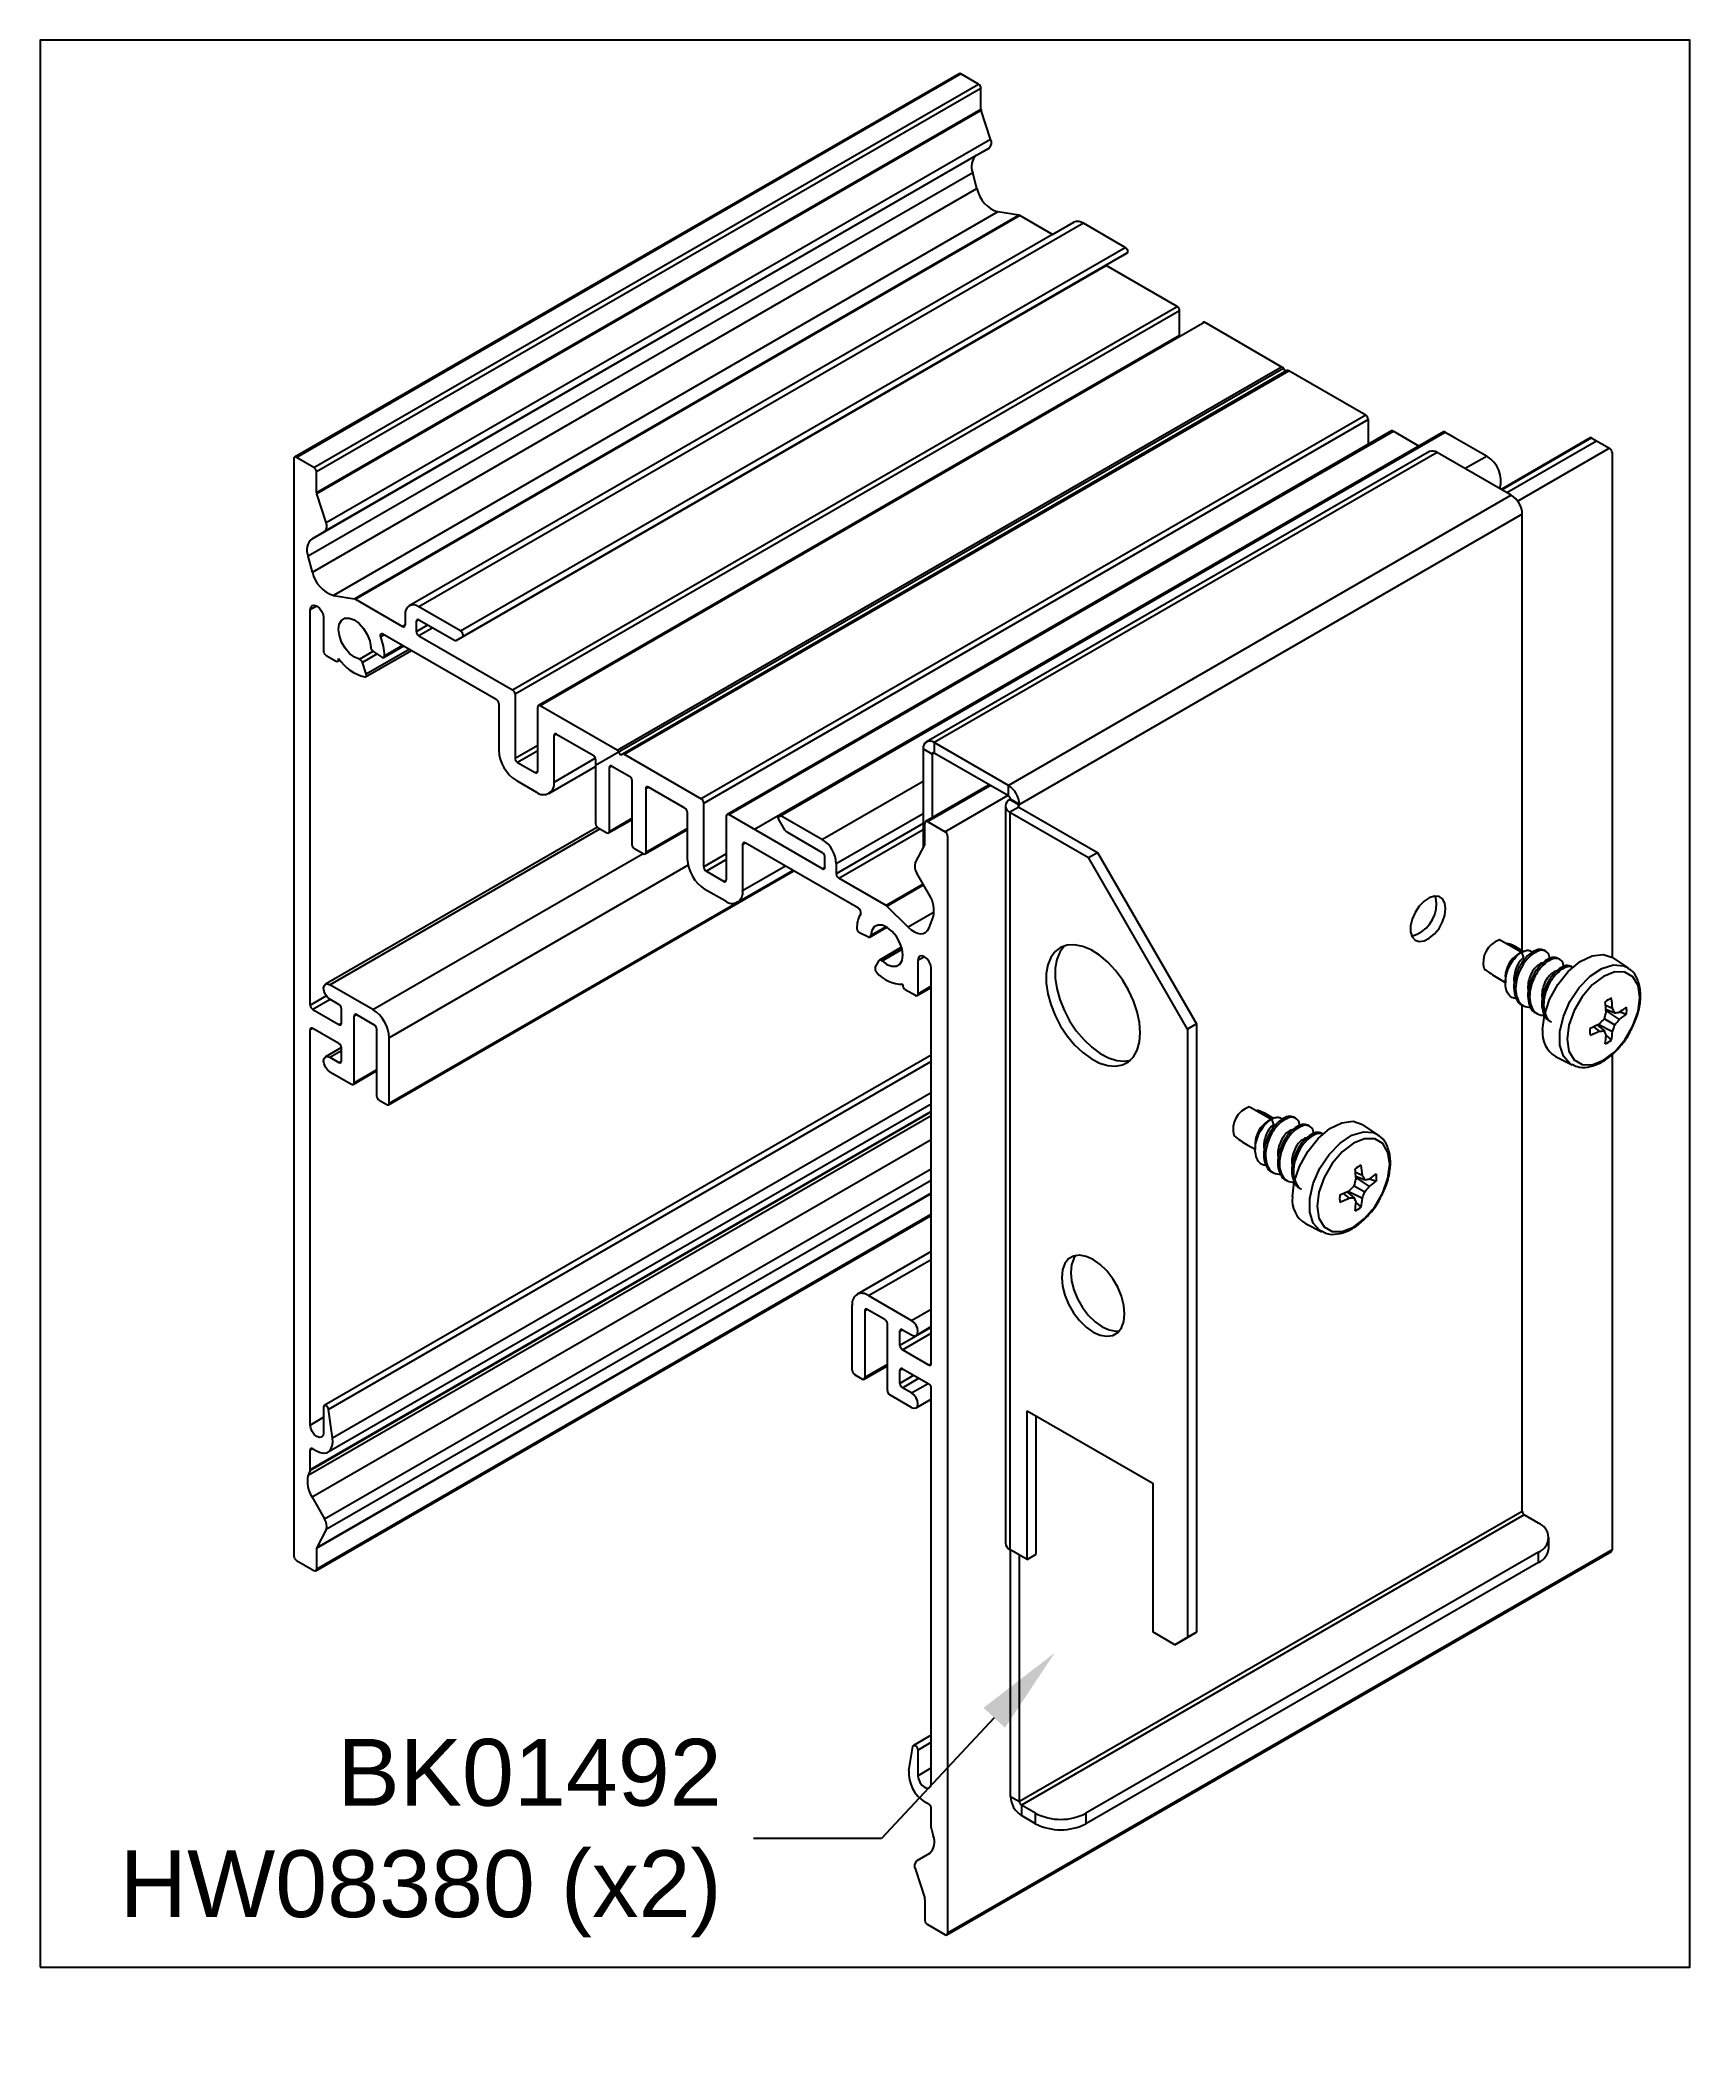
# Model space of a CAD drawing. Extents: x 0 to 4.64, y -5.65 to 0.
import ezdxf
from ezdxf import colors
from ezdxf.entities.mleader import LeaderData, LeaderLine
from ezdxf.math import Vec2, Vec3

# ---------------------------------------------------------------- set-up
doc = ezdxf.new("R2010")
doc.units = 0
doc.header["$LTSCALE"] = 0.5
doc.header["$MEASUREMENT"] = 0
for name, color, linetype in [('FAB DWG', 221, 'CONTINUOUS'), ('Hardware', 242, 'CONTINUOUS'), ('Housing', 150, 'CONTINUOUS'), ('Mounting', 4, 'CONTINUOUS'), ('WallMount Bracket', 190, 'CONTINUOUS')]:
    doc.layers.add(name, color=color, linetype=linetype)
doc.layers.add('Text-Unprinted', color=131, linetype='CONTINUOUS', plot=False)
doc.styles.get("Standard").update_dxf_attribs({"font": 'arial.ttf'})

msp = doc.modelspace()

# ---------------------------------------------------------------- linework, layer by layer
at = {"layer": 'Hardware', "transparency": 16777216}
for p, q in [((4.1629, -2.5651), (4.1036, -2.5308)), ((4.1258, -2.5409), (4.123, -2.542)), ((4.1718, -2.5635), (4.1488, -2.5502)), ((4.1659, -2.5661), (4.1563, -2.5716)), ((4.1659, -2.5661), (4.1715, -2.5804)), ((4.198, -2.5701), (4.1931, -2.5673)), ((4.234, -2.5632), (4.2292, -2.5604)), ((4.2373, -2.5928), (4.2324, -2.59)), ((4.2733, -2.5859), (4.2684, -2.5831)), ((4.4657, -2.6097), (4.4224, -2.5809)), ((4.0982, -2.6379), (4.1217, -2.6515)), ((4.1205, -2.6337), (4.1205, -2.6516)), ((4.2766, -2.6155), (4.2717, -2.6127)), ((4.1668, -2.7138), (4.1717, -2.7166)), ((4.2061, -2.7364), (4.211, -2.7393)), ((4.3815, -2.7686), (4.4219, -2.7884)), ((4.399, -2.7531), (4.4283, -2.7701)), ((4.4023, -2.7147), (4.4219, -2.7235)), ((4.4033, -2.7261), (4.4283, -2.7362)), ((4.4037, -2.7302), (4.441, -2.7553)), ((4.4424, -2.7336), (4.461, -2.7399)), ((4.3674, -2.7751), (4.3848, -2.7878)), ((4.3777, -2.7704), (4.399, -2.787)), ((4.4037, -2.8005), (4.4186, -2.8135)), ((4.2616, -2.8595), (4.3081, -2.8826)), ((3.4595, -3.0347), (3.4002, -3.0004)), ((3.4224, -3.0105), (3.4196, -3.0116)), ((3.4684, -3.0331), (3.4454, -3.0198)), ((3.4625, -3.0356), (3.4529, -3.0412)), ((3.4625, -3.0356), (3.4681, -3.05)), ((3.4946, -3.0397), (3.4897, -3.0369)), ((3.5306, -3.0328), (3.5258, -3.03)), ((3.5699, -3.0555), (3.565, -3.0526)), ((3.7623, -3.0793), (3.719, -3.0504)), ((3.3948, -3.1075), (3.4183, -3.1211)), ((3.4171, -3.1032), (3.4171, -3.1212)), ((3.5339, -3.0624), (3.529, -3.0596)), ((3.5732, -3.0851), (3.5683, -3.0822)), ((3.4634, -3.1833), (3.4683, -3.1861)), ((3.5027, -3.206), (3.5076, -3.2088)), ((3.6989, -3.1843), (3.7185, -3.1931)), ((3.6999, -3.1956), (3.7249, -3.2058)), ((3.7002, -3.1998), (3.7376, -3.2249)), ((3.739, -3.2031), (3.7576, -3.2095)), ((3.664, -3.2447), (3.6814, -3.2573)), ((3.6743, -3.24), (3.6956, -3.2565)), ((3.6781, -3.2382), (3.7185, -3.258)), ((3.6956, -3.2227), (3.7249, -3.2396)), ((3.7003, -3.27), (3.7152, -3.283)), ((3.5582, -3.3291), (3.6047, -3.3522))]:
    msp.add_line(p, q, dxfattribs=at)
at = {"layer": 'Hardware', "transparency": 16777216, "flags": 128}
for points in [[(4.2252, -2.7842), (4.2302, -2.7425), (4.245, -2.6987), (4.268, -2.6567), (4.2974, -2.6201), (4.3305, -2.5923), (4.3643, -2.5757), (4.3959, -2.5718), (4.4224, -2.5809)], [(4.3077, -2.8824), (4.3023, -2.8792), (4.2836, -2.8583), (4.2738, -2.8273), (4.2738, -2.7889), (4.2836, -2.7466), (4.3023, -2.7041), (4.3283, -2.6652), (4.3592, -2.6333), (4.3923, -2.6113), (4.4247, -2.6011), (4.4535, -2.6037), (4.466, -2.61)], [(4.2944, -2.8107), (4.2994, -2.8442), (4.3139, -2.8688), (4.3365, -2.8818), (4.365, -2.8821), (4.3966, -2.8697), (4.4281, -2.8457), (4.4566, -2.8125), (4.4792, -2.7733), (4.4937, -2.7321), (4.4987, -2.6928), (4.4937, -2.6592), (4.4792, -2.6347), (4.4566, -2.6216), (4.4281, -2.6213), (4.3966, -2.6338), (4.365, -2.6578), (4.3365, -2.691), (4.3139, -2.7301), (4.2994, -2.7713), (4.2944, -2.8107)], [(3.5218, -3.2538), (3.5268, -3.2121), (3.5415, -3.1683), (3.5646, -3.1263), (3.594, -3.0897), (3.6271, -3.0619), (3.6609, -3.0453), (3.6925, -3.0414), (3.719, -3.0504)], [(3.6043, -3.3519), (3.5989, -3.3488), (3.5802, -3.3279), (3.5704, -3.2968), (3.5704, -3.2585), (3.5802, -3.2162), (3.5989, -3.1736), (3.6249, -3.1347), (3.6558, -3.1028), (3.6889, -3.0808), (3.7213, -3.0707), (3.7501, -3.0733), (3.7626, -3.0795)], [(3.591, -3.2802), (3.596, -3.3138), (3.6105, -3.3383), (3.6331, -3.3514), (3.6616, -3.3517), (3.6932, -3.3392), (3.7247, -3.3152), (3.7532, -3.282), (3.7758, -3.2429), (3.7903, -3.2016), (3.7953, -3.1623), (3.7903, -3.1288), (3.7758, -3.1042), (3.7532, -3.0912), (3.7247, -3.0909), (3.6932, -3.1033), (3.6616, -3.1273), (3.6331, -3.1605), (3.6105, -3.1997), (3.596, -3.2409), (3.591, -3.2802)]]:
    msp.add_lwpolyline(points, dxfattribs=at)
at = {"layer": 'Hardware', "transparency": 16777216}
for centre, radius, start, end in [((4.1262, -2.5951), 0.0681, 109.3629, 194.3653), ((4.1963, -2.6361), 0.0759, 121.8306, 178.1748), ((4.444, -2.7594), 0.0689, 111.6345, 128.3601), ((3.8553, -2.7719), 0.55, 3.9597, 6.9502), ((3.9919, -2.7606), 0.4316, 4.9276, 8.6985), ((4.1434, -2.2729), 0.55, 293.0475, 296.0377), ((4.0093, -2.3688), 0.5473, 313.322, 315.3986), ((3.8713, -2.6078), 0.5473, 344.6008, 346.6774), ((4.0914, -2.8978), 0.3736, 25.6313, 27.8099), ((4.0105, -2.6351), 0.439, 339.5569, 342.0951), ((4.382, -2.3316), 0.4073, 276.5285, 278.3323), ((4.1026, -2.4758), 0.439, 317.9043, 320.4427), ((4.2403, -2.4404), 0.3561, 304.3079, 308.3032), ((4.2653, -2.507), 0.3042, 305.2772, 310.0383), ((4.3928, -2.7299), 0.069, 351.6386, 8.3614), ((4.3023, -2.7934), 0.0777, 173.2098, 238.352), ((4.4269, -2.7889), 0.069, 171.6386, 188.3614), ((4.2019, -2.3969), 0.4316, 291.2989, 295.0697), ((4.3706, -2.4144), 0.3737, 272.1836, 274.3618), ((4.0255, -2.9491), 0.4072, 21.6598, 23.4642), ((4.0487, -2.772), 0.3562, 351.6942, 355.6893), ((4.3758, -2.7594), 0.0689, 291.6345, 308.3601), ((4.1189, -2.7604), 0.3043, 349.9594, 354.7202), ((3.4228, -3.0647), 0.0681, 109.3629, 194.3653), ((3.4929, -3.1057), 0.0759, 121.8306, 178.1748), ((3.7406, -3.229), 0.0689, 111.6345, 128.3601), ((3.2885, -3.2301), 0.4316, 4.9276, 8.6985), ((3.1679, -3.0773), 0.5473, 344.6008, 346.6774), ((3.1519, -3.2414), 0.55, 3.9597, 6.9502), ((3.388, -3.3674), 0.3736, 25.6313, 27.8099), ((3.6786, -2.8011), 0.4073, 276.5285, 278.3323), ((3.5369, -2.9099), 0.3561, 304.3079, 308.3032), ((3.5619, -2.9765), 0.3042, 305.2772, 310.0383), ((3.6894, -3.1994), 0.069, 351.6386, 8.3614), ((3.5989, -3.263), 0.0777, 173.2098, 238.352), ((3.7235, -3.2585), 0.069, 171.6386, 188.3614), ((3.44, -2.7424), 0.55, 293.0475, 296.0377), ((3.4985, -2.8664), 0.4316, 291.2989, 295.0697), ((3.3059, -2.8384), 0.5473, 313.322, 315.3986), ((3.6672, -2.8839), 0.3737, 272.1836, 274.3618), ((3.3221, -3.4187), 0.4072, 21.6598, 23.4642), ((3.3453, -3.2416), 0.3562, 351.6942, 355.6893), ((3.4155, -3.23), 0.3043, 349.9594, 354.7202), ((3.3071, -3.1046), 0.439, 339.5569, 342.0951), ((3.3992, -2.9453), 0.439, 317.9043, 320.4427), ((3.6724, -3.229), 0.0689, 291.6345, 308.3601)]:
    msp.add_arc(centre, radius, start, end, dxfattribs=at)
for centre, major_axis, ratio, start_param, end_param in [((4.0729, -2.5649), (0.0904, -0.0035), 0.350579, 0.102496, 0.959353), ((4.0729, -2.5649), (0.0986, -0.0869), 0.337713, 4.877792, 5.249992), ((3.3695, -3.0344), (0.0904, -0.0035), 0.350579, 0.102496, 0.959353), ((3.3695, -3.0344), (0.0986, -0.0869), 0.337713, 4.877792, 5.249992)]:
    msp.add_ellipse(centre, major_axis=major_axis, ratio=ratio, start_param=start_param, end_param=end_param, dxfattribs=at)
for points, knots in [([(4.1514, -2.696), (4.1482, -2.6957), (4.1391, -2.6948), (4.1283, -2.6845), (4.1208, -2.6671), (4.1198, -2.6448), (4.1248, -2.6212), (4.1348, -2.5987), (4.1482, -2.58), (4.1591, -2.5702), (4.1649, -2.5667), (4.1659, -2.5661)], [0, 0, 0, 0, 0.073143, 0.211806, 0.350715, 0.480679, 0.609095, 0.737741, 0.857764, 0.975937, 1, 1, 1, 1]), ([(4.1931, -2.5673), (4.1864, -2.5731), (4.1727, -2.5849), (4.1561, -2.613), (4.1455, -2.6438), (4.1433, -2.6746), (4.151, -2.6985), (4.1597, -2.712), (4.1667, -2.7137), (4.1668, -2.7137)], [0, 0, 0, 0, 0.165435, 0.335295, 0.498315, 0.666674, 0.835034, 0.998054, 1, 1, 1, 1]), ([(4.1715, -2.5804), (4.1676, -2.5842), (4.1598, -2.5918), (4.1505, -2.6098), (4.1451, -2.6291), (4.1439, -2.6439), (4.1461, -2.65), (4.1464, -2.6509)], [0, 0, 0, 0, 0.237622, 0.481843, 0.715873, 0.957852, 1, 1, 1, 1]), ([(4.198, -2.5701), (4.1913, -2.5759), (4.1776, -2.5877), (4.161, -2.6158), (4.1503, -2.6467), (4.1483, -2.6772), (4.1555, -2.7021), (4.1701, -2.7186), (4.1846, -2.7205), (4.1918, -2.7214)], [0, 0, 0, 0, 0.1430202, 0.2898668, 0.4307996, 0.5763481, 0.7218966, 0.8628294, 1, 1, 1, 1]), ([(4.1659, -2.5661), (4.1695, -2.5643), (4.1773, -2.5605), (4.1876, -2.5596), (4.1922, -2.5629), (4.1944, -2.5645)], [0, 0, 0, 0, 0.307059, 0.676919, 1, 1, 1, 1]), ([(4.2324, -2.59), (4.2257, -2.5958), (4.212, -2.6075), (4.1954, -2.6357), (4.1847, -2.6665), (4.1826, -2.6972), (4.1903, -2.7212), (4.199, -2.7347), (4.206, -2.7364), (4.2061, -2.7364)], [0, 0, 0, 0, 0.165435, 0.335295, 0.498315, 0.666674, 0.835034, 0.998054, 1, 1, 1, 1]), ([(4.2311, -2.5978), (4.2283, -2.597), (4.2226, -2.5955), (4.2108, -2.6022), (4.1991, -2.6147), (4.1898, -2.6324), (4.1844, -2.6518), (4.1832, -2.6666), (4.1854, -2.6727), (4.1857, -2.6736)], [0, 0, 0, 0, 0.163229, 0.323888, 0.484547, 0.649668, 0.807898, 0.971503, 1, 1, 1, 1]), ([(4.2373, -2.5928), (4.2305, -2.5986), (4.2169, -2.6104), (4.2003, -2.6385), (4.1896, -2.6694), (4.1876, -2.6999), (4.1948, -2.7247), (4.2093, -2.7413), (4.2239, -2.7431), (4.2311, -2.744)], [0, 0, 0, 0, 0.14302, 0.289867, 0.4308, 0.576348, 0.721897, 0.862829, 1, 1, 1, 1]), ([(4.2291, -2.5605), (4.224, -2.5588), (4.2137, -2.5554), (4.2, -2.5634), (4.1931, -2.5673)], [0, 0, 0, 0, 0.503719, 1, 1, 1, 1]), ([(4.2449, -2.5842), (4.2448, -2.5814), (4.2444, -2.5712), (4.2346, -2.5617), (4.2185, -2.5585), (4.2048, -2.5663), (4.198, -2.5701)], [0, 0, 0, 0, 0.111126, 0.4019144, 0.7049046, 1, 1, 1, 1]), ([(4.2684, -2.5831), (4.2633, -2.5814), (4.253, -2.5781), (4.2392, -2.586), (4.2324, -2.59)], [0, 0, 0, 0, 0.503719, 1, 1, 1, 1]), ([(4.2842, -2.6069), (4.2841, -2.6041), (4.2837, -2.5939), (4.2739, -2.5844), (4.2578, -2.5812), (4.2441, -2.589), (4.2373, -2.5928)], [0, 0, 0, 0, 0.111126, 0.4019144, 0.7049046, 1, 1, 1, 1]), ([(4.2717, -2.6127), (4.2649, -2.6185), (4.2513, -2.6302), (4.2347, -2.6583), (4.224, -2.6892), (4.2219, -2.7199), (4.2296, -2.7439), (4.2383, -2.7574), (4.2453, -2.759), (4.2454, -2.7591)], [0, 0, 0, 0, 0.165435, 0.335295, 0.498315, 0.666674, 0.835034, 0.998054, 1, 1, 1, 1]), ([(4.2704, -2.6205), (4.2676, -2.6197), (4.2619, -2.6181), (4.25, -2.6248), (4.2384, -2.6374), (4.2291, -2.6551), (4.2237, -2.6745), (4.2225, -2.6893), (4.2247, -2.6954), (4.225, -2.6963)], [0, 0, 0, 0, 0.163229, 0.323888, 0.484547, 0.649668, 0.807898, 0.971503, 1, 1, 1, 1]), ([(4.2766, -2.6155), (4.2698, -2.6213), (4.2561, -2.633), (4.2396, -2.6612), (4.2289, -2.692), (4.2268, -2.7227), (4.2344, -2.7467), (4.2432, -2.7602), (4.2502, -2.7619), (4.2503, -2.7619)], [0, 0, 0, 0, 0.165435, 0.335295, 0.498315, 0.666674, 0.835034, 0.998054, 1, 1, 1, 1]), ([(4.3077, -2.6058), (4.3025, -2.6041), (4.2923, -2.6007), (4.2785, -2.6087), (4.2717, -2.6127)], [0, 0, 0, 0, 0.503719, 1, 1, 1, 1]), ([(4.3126, -2.6086), (4.3074, -2.6069), (4.2972, -2.6036), (4.2834, -2.6115), (4.2766, -2.6155)], [0, 0, 0, 0, 0.503719, 1, 1, 1, 1]), ([(4.4716, -2.7891), (4.4774, -2.7777), (4.4901, -2.7531), (4.4999, -2.7134), (4.5018, -2.6738), (4.4932, -2.6412), (4.4802, -2.6192), (4.4687, -2.6131), (4.4654, -2.6114)], [0, 0, 0, 0, 0.167696, 0.36269, 0.55992, 0.76026, 0.931534, 1, 1, 1, 1]), ([(4.3083, -2.8808), (4.3128, -2.8834), (4.3255, -2.8908), (4.3516, -2.8903), (4.3826, -2.8811), (4.4146, -2.861), (4.444, -2.8314), (4.4638, -2.806), (4.4707, -2.7909), (4.4716, -2.7891)], [0, 0, 0, 0, 0.090625, 0.256249, 0.426306, 0.606513, 0.790949, 0.975046, 1, 1, 1, 1]), ([(3.448, -3.1656), (3.4448, -3.1653), (3.4357, -3.1644), (3.4249, -3.154), (3.4174, -3.1366), (3.4164, -3.1143), (3.4214, -3.0907), (3.4314, -3.0682), (3.4448, -3.0496), (3.4557, -3.0398), (3.4615, -3.0362), (3.4625, -3.0356)], [0, 0, 0, 0, 0.073143, 0.211806, 0.350715, 0.480679, 0.609095, 0.737741, 0.857764, 0.975937, 1, 1, 1, 1]), ([(3.4897, -3.0369), (3.483, -3.0427), (3.4693, -3.0544), (3.4527, -3.0825), (3.4421, -3.1134), (3.4399, -3.1441), (3.4476, -3.1681), (3.4563, -3.1816), (3.4633, -3.1832), (3.4634, -3.1833)], [0, 0, 0, 0, 0.165435, 0.335295, 0.498315, 0.666674, 0.835034, 0.998054, 1, 1, 1, 1]), ([(3.4681, -3.05), (3.4642, -3.0538), (3.4564, -3.0614), (3.4471, -3.0794), (3.4417, -3.0987), (3.4405, -3.1135), (3.4427, -3.1196), (3.443, -3.1205)], [0, 0, 0, 0, 0.237622, 0.481843, 0.715873, 0.957852, 1, 1, 1, 1]), ([(3.4946, -3.0397), (3.4878, -3.0455), (3.4742, -3.0572), (3.4576, -3.0853), (3.4469, -3.1163), (3.4449, -3.1467), (3.4521, -3.1716), (3.4667, -3.1882), (3.4812, -3.19), (3.4884, -3.1909)], [0, 0, 0, 0, 0.1430202, 0.2898668, 0.4307996, 0.5763481, 0.7218966, 0.8628294, 1, 1, 1, 1]), ([(3.4625, -3.0356), (3.4661, -3.0339), (3.4739, -3.03), (3.4842, -3.0292), (3.4888, -3.0325), (3.491, -3.0341)], [0, 0, 0, 0, 0.307059, 0.676919, 1, 1, 1, 1]), ([(3.5257, -3.03), (3.5206, -3.0283), (3.5103, -3.0249), (3.4966, -3.0329), (3.4897, -3.0369)], [0, 0, 0, 0, 0.503719, 1, 1, 1, 1]), ([(3.5415, -3.0538), (3.5414, -3.051), (3.541, -3.0408), (3.5312, -3.0313), (3.5151, -3.0281), (3.5014, -3.0359), (3.4946, -3.0397)], [0, 0, 0, 0, 0.111126, 0.4019144, 0.7049046, 1, 1, 1, 1]), ([(3.565, -3.0527), (3.5599, -3.051), (3.5496, -3.0476), (3.5358, -3.0556), (3.529, -3.0596)], [0, 0, 0, 0, 0.503719, 1, 1, 1, 1]), ([(3.5808, -3.0765), (3.5807, -3.0736), (3.5803, -3.0635), (3.5705, -3.054), (3.5544, -3.0508), (3.5407, -3.0585), (3.5339, -3.0624)], [0, 0, 0, 0, 0.111126, 0.4019144, 0.7049046, 1, 1, 1, 1]), ([(3.529, -3.0596), (3.5223, -3.0654), (3.5086, -3.0771), (3.492, -3.1052), (3.4813, -3.1361), (3.4792, -3.1668), (3.4869, -3.1908), (3.4956, -3.2042), (3.5026, -3.2059), (3.5027, -3.2059)], [0, 0, 0, 0, 0.165435, 0.335295, 0.498315, 0.666674, 0.835034, 0.998054, 1, 1, 1, 1]), ([(3.5277, -3.0674), (3.5249, -3.0666), (3.5192, -3.065), (3.5074, -3.0717), (3.4957, -3.0843), (3.4864, -3.102), (3.481, -3.1214), (3.4798, -3.1361), (3.482, -3.1422), (3.4823, -3.1431)], [0, 0, 0, 0, 0.163229, 0.323888, 0.484547, 0.649668, 0.807898, 0.971503, 1, 1, 1, 1]), ([(3.5339, -3.0624), (3.5271, -3.0682), (3.5135, -3.0799), (3.4969, -3.108), (3.4862, -3.1389), (3.4842, -3.1694), (3.4914, -3.1943), (3.5059, -3.2109), (3.5205, -3.2127), (3.5277, -3.2136)], [0, 0, 0, 0, 0.14302, 0.289867, 0.4308, 0.576348, 0.721897, 0.862829, 1, 1, 1, 1]), ([(3.5683, -3.0822), (3.5615, -3.088), (3.5479, -3.0998), (3.5313, -3.1279), (3.5206, -3.1587), (3.5185, -3.1895), (3.5262, -3.2135), (3.5349, -3.2269), (3.5419, -3.2286), (3.542, -3.2286)], [0, 0, 0, 0, 0.165435, 0.335295, 0.498315, 0.666674, 0.835034, 0.998054, 1, 1, 1, 1]), ([(3.567, -3.09), (3.5642, -3.0893), (3.5585, -3.0877), (3.5466, -3.0944), (3.535, -3.107), (3.5257, -3.1246), (3.5203, -3.1441), (3.5191, -3.1588), (3.5213, -3.1649), (3.5216, -3.1658)], [0, 0, 0, 0, 0.163229, 0.323888, 0.484547, 0.649668, 0.807898, 0.971503, 1, 1, 1, 1]), ([(3.5732, -3.0851), (3.5664, -3.0909), (3.5527, -3.1026), (3.5362, -3.1307), (3.5255, -3.1616), (3.5234, -3.1923), (3.531, -3.2163), (3.5397, -3.2297), (3.5468, -3.2314), (3.5469, -3.2314)], [0, 0, 0, 0, 0.165435, 0.335295, 0.498315, 0.666674, 0.835034, 0.998054, 1, 1, 1, 1]), ([(3.6043, -3.0754), (3.5991, -3.0737), (3.5889, -3.0703), (3.5751, -3.0783), (3.5683, -3.0822)], [0, 0, 0, 0, 0.503719, 1, 1, 1, 1]), ([(3.6092, -3.0782), (3.604, -3.0765), (3.5938, -3.0731), (3.58, -3.0811), (3.5732, -3.0851)], [0, 0, 0, 0, 0.503719, 1, 1, 1, 1]), ([(3.7682, -3.2586), (3.774, -3.2472), (3.7867, -3.2226), (3.7965, -3.1829), (3.7984, -3.1434), (3.7898, -3.1108), (3.7768, -3.0888), (3.7653, -3.0827), (3.762, -3.081)], [0, 0, 0, 0, 0.167696, 0.36269, 0.55992, 0.76026, 0.931534, 1, 1, 1, 1]), ([(3.6049, -3.3504), (3.6094, -3.353), (3.6221, -3.3603), (3.6482, -3.3598), (3.6792, -3.3506), (3.7112, -3.3306), (3.7406, -3.301), (3.7604, -3.2756), (3.7673, -3.2604), (3.7682, -3.2586)], [0, 0, 0, 0, 0.090625, 0.256249, 0.426306, 0.606513, 0.790949, 0.975046, 1, 1, 1, 1])]:
    msp.add_open_spline(points, degree=3, knots=knots, dxfattribs=at)
at = {"layer": 'Housing', "linetype": 'Continuous', "transparency": 16777216}
for p, q in [((2.5843, -0.0944), (0.7154, -1.1733)), ((2.5893, -0.0949), (0.7204, -1.1738)), ((2.6387, -0.1235), (2.5893, -0.0949)), ((0.7699, -1.2024), (2.6387, -0.1235)), ((2.6458, -0.1358), (0.777, -1.2146)), ((2.6458, -0.1938), (2.6458, -0.1358)), ((0.777, -1.2727), (2.6458, -0.1938)), ((2.6465, -0.1976), (0.7776, -1.2765)), ((2.6728, -0.278), (2.6465, -0.1976)), ((0.804, -1.3569), (2.6728, -0.278)), ((0.7644, -1.4025), (2.6333, -0.3236)), ((2.6686, -0.3033), (0.7997, -1.3821)), ((2.6333, -0.3236), (2.6686, -0.3033)), ((2.6226, -0.3732), (0.7537, -1.452)), ((2.6344, -0.4175), (2.6226, -0.3732)), ((0.7656, -1.4964), (2.6344, -0.4175)), ((2.6933, -0.4832), (0.8245, -1.5621)), ((0.8838, -1.5714), (2.7527, -0.4925)), ((2.7551, -0.4935), (0.8863, -1.5723)), ((2.7527, -0.4925), (2.6933, -0.4832)), ((2.8471, -0.5466), (2.7551, -0.4935)), ((2.8471, -0.5466), (1.0376, -1.5912)), ((2.934, -0.5151), (1.0651, -1.5939)), ((3.0512, -0.5828), (2.934, -0.5151)), ((1.1824, -1.6616), (3.0512, -0.5828)), ((3.0562, -0.5996), (1.1874, -1.6784)), ((3.0386, -0.6098), (3.0562, -0.5996)), ((1.1697, -1.6887), (2.9976, -0.6334)), ((3.1974, -0.7488), (2.9976, -0.6334)), ((1.3285, -1.8276), (3.1974, -0.7488)), ((3.2044, -0.761), (1.3356, -1.8399)), ((3.2044, -0.8311), (3.2044, -0.761)), ((3.2044, -0.8311), (1.4013, -1.872)), ((3.2751, -0.7937), (1.4063, -1.8725)), ((3.2751, -0.7937), (3.4914, -0.9185)), ((3.4964, -0.9238), (1.5619, -2.0406)), ((1.6226, -1.9974), (3.4914, -0.9185)), ((3.5064, -0.9296), (1.6376, -2.0084)), ((1.6426, -2.0089), (3.5114, -0.9301)), ((3.4964, -0.9238), (3.5014, -0.9325)), ((3.7277, -1.0549), (3.5114, -0.9301)), ((3.7277, -1.0549), (1.8588, -2.1338)), ((1.8659, -2.146), (3.7348, -1.0672)), ((3.7348, -1.0672), (3.7348, -1.1373)), ((3.8005, -1.0993), (1.9316, -2.1782)), ((1.9366, -2.1787), (3.8055, -1.0998)), ((3.9466, -1.102), (2.0091, -2.2205)), ((2.0757, -2.1854), (3.9516, -1.1025)), ((3.8055, -1.0998), (3.8779, -1.1417)), ((3.9516, -1.1025), (3.9769, -1.1171)), ((3.9516, -1.1025), (4.0689, -1.1702)), ((4.3591, -1.1191), (4.1088, -1.2636)), ((4.3629, -1.1189), (4.1105, -1.2646)), ((4.1246, -1.2728), (4.3771, -1.127)), ((4.3641, -1.1195), (4.4136, -1.1481)), ((0.7133, -1.1779), (0.7133, -4.2644)), ((0.7699, -1.2024), (0.7204, -1.1738)), ((4.0689, -1.1702), (4.0079, -1.2054)), ((4.4136, -1.1481), (4.1554, -1.2972)), ((4.4207, -1.1603), (4.4207, -2.5803)), ((0.777, -1.2727), (0.777, -1.2146)), ((4.1078, -1.2376), (4.1078, -1.2376)), ((0.804, -1.3569), (0.7776, -1.2765)), ((0.7644, -1.4025), (0.7997, -1.3821)), ((0.7656, -1.4964), (0.7537, -1.452)), ((0.8245, -1.5621), (0.8838, -1.5714)), ((0.8863, -1.5723), (1.0192, -1.649)), ((0.7781, -1.592), (0.7593, -1.6029)), ((0.7593, -2.7146), (0.7593, -1.6029)), ((0.7969, -1.6245), (0.7969, -1.7184)), ((1.0262, -1.6164), (1.0262, -1.645)), ((1.0651, -1.6307), (1.058, -1.6347)), ((1.058, -1.6633), (1.058, -1.6347)), ((1.1824, -1.6616), (1.0651, -1.5939)), ((1.0651, -1.6307), (1.1647, -1.6882)), ((0.9683, -1.6727), (0.9578, -1.6788)), ((0.9639, -1.6702), (1.2826, -1.8542)), ((1.0192, -1.649), (1.0262, -1.645)), ((1.058, -1.6633), (1.0899, -1.6449)), ((1.104, -1.6531), (1.0651, -1.6756)), ((1.0651, -1.6756), (1.3285, -1.8276)), ((1.1697, -1.6887), (1.1874, -1.6784)), ((0.8039, -1.7307), (0.8322, -1.747)), ((0.8372, -1.7475), (0.8428, -1.7443)), ((0.8393, -1.7429), (0.8393, -1.7398)), ((0.8393, -1.7429), (0.841, -1.742)), ((0.8976, -1.7412), (0.9363, -1.7189)), ((0.9476, -1.7265), (0.9061, -1.7505)), ((0.9167, -1.7826), (0.9061, -1.7505)), ((0.9152, -1.791), (1.0442, -1.7166)), ((0.9167, -1.7826), (1.0376, -1.7128)), ((0.9359, -1.7186), (0.9607, -1.7354)), ((0.9663, -1.7363), (1.0223, -1.704)), ((0.9684, -1.7317), (1.0194, -1.7022)), ((1.3356, -1.8399), (1.3356, -2.0195)), ((1.2896, -1.8664), (1.2896, -1.9971)), ((1.3992, -2.0563), (1.3992, -1.8766)), ((1.6226, -1.9974), (1.4063, -1.8725)), ((1.4523, -1.9521), (1.4452, -1.9562)), ((1.4452, -2.0869), (1.4452, -1.9562)), ((1.4523, -1.9521), (1.5548, -2.0113)), ((1.3356, -2.0195), (1.3992, -1.9828)), ((1.3992, -1.9991), (1.3427, -2.0318)), ((1.3427, -2.0318), (1.3922, -2.0603)), ((1.4452, -2.0869), (1.5612, -2.0199)), ((1.5619, -2.0236), (1.5619, -2.2032)), ((1.6276, -2.0027), (1.6326, -2.0113)), ((1.6376, -2.0084), (1.6326, -2.0113)), ((1.6426, -2.0089), (1.8588, -2.1338)), ((1.3391, -2.0828), (1.3957, -2.1154)), ((1.3922, -2.0603), (1.3992, -2.0563)), ((1.4307, -2.1189), (1.5619, -2.0432)), ((1.6078, -2.0419), (1.6007, -2.046)), ((1.6007, -2.2257), (1.6007, -2.046)), ((1.6078, -2.0419), (1.6573, -2.0705)), ((1.6644, -2.2624), (1.6644, -2.0828)), ((2.4835, -2.0854), (2.2, -2.2491)), ((1.7033, -2.1052), (1.7104, -2.1011)), ((1.7033, -2.1052), (1.7033, -2.2849)), ((1.8129, -2.1603), (1.7103, -2.1011)), ((1.8659, -2.3257), (1.8659, -2.146)), ((2.6691, -2.0946), (2.4902, -2.1979)), ((2.4952, -2.1984), (2.672, -2.0963)), ((2.7215, -2.1249), (2.5447, -2.227)), ((1.5987, -2.2302), (1.6644, -2.1923)), ((1.6007, -2.2257), (1.6644, -2.1889)), ((1.82, -2.3032), (1.82, -2.1726)), ((1.9296, -2.1828), (1.9296, -2.3624)), ((2.2, -2.3307), (1.9366, -2.1787)), ((2.0954, -2.2231), (2.0777, -2.1924)), ((2.0827, -2.1814), (2.2, -2.2491)), ((2.2389, -2.3164), (2.4835, -2.1752)), ((2.4835, -2.2038), (2.2389, -2.345)), ((2.4882, -2.2605), (2.4882, -2.2025)), ((2.4952, -2.1984), (2.5447, -2.227)), ((1.5672, -2.2141), (0.802, -2.6558)), ((0.8145, -2.6571), (1.5742, -2.2185)), ((1.5689, -2.2155), (1.5937, -2.2297)), ((1.7012, -2.2894), (1.82, -2.2209)), ((1.82, -2.2175), (1.7033, -2.2849)), ((1.9755, -2.2624), (1.9826, -2.2583)), ((2.3012, -2.4422), (1.9826, -2.2583)), ((2.2, -2.2858), (2.1004, -2.2283)), ((2.246, -2.3573), (2.4835, -2.2202)), ((2.5518, -2.2392), (2.5518, -5.3257)), ((0.9356, -2.727), (1.6953, -2.2884)), ((1.6962, -2.2889), (1.6715, -2.2746)), ((1.9296, -2.2889), (1.8659, -2.3257)), ((1.873, -2.3379), (1.9296, -2.3053)), ((1.9755, -2.2624), (1.9755, -2.393)), ((2.2071, -2.3267), (2.2071, -2.2981)), ((2.2389, -2.3164), (2.2389, -2.345)), ((2.4612, -2.3136), (2.4875, -2.2636)), ((0.9795, -2.9949), (2.119, -2.3371)), ((1.8223, -2.3213), (0.9816, -2.8066)), ((0.9816, -2.9903), (2.1161, -2.3354)), ((1.9225, -2.3665), (1.873, -2.3379)), ((1.9296, -2.3624), (1.9225, -2.3665)), ((1.961, -2.4251), (2.1163, -2.3355)), ((2.0957, -2.3236), (1.9755, -2.393)), ((2.2071, -2.3267), (2.2, -2.3307)), ((2.3789, -2.434), (2.246, -2.3573)), ((2.4829, -2.374), (2.3789, -2.434)), ((2.5007, -2.4048), (2.4654, -2.3437)), ((1.926, -2.4216), (1.8694, -2.3889)), ((2.3813, -2.4359), (2.4843, -2.3764)), ((2.4407, -2.4951), (2.3813, -2.4359)), ((2.5141, -2.4527), (2.4407, -2.4951)), ((2.4996, -2.4974), (2.5114, -2.4667)), ((2.3293, -2.523), (2.3045, -2.5112)), ((2.3336, -2.5232), (2.3814, -2.4956)), ((2.3787, -2.4941), (2.3357, -2.519)), ((2.3485, -2.6092), (2.359, -2.5892)), ((2.4227, -2.5517), (2.3604, -2.5877)), ((2.3675, -2.5898), (2.4241, -2.5571)), ((2.4871, -2.5786), (2.4683, -2.5894)), ((2.4683, -2.5894), (2.4683, -2.6833)), ((0.9356, -2.727), (0.8145, -2.6571)), ((2.4259, -2.6588), (2.4259, -2.6557)), ((2.5058, -3.7229), (2.5058, -2.6111)), ((0.7593, -2.7146), (0.8045, -2.6885)), ((0.8155, -2.6985), (0.7664, -2.7269)), ((0.8402, -2.7127), (0.8145, -2.6979)), ((2.4612, -2.6874), (2.4329, -2.6711)), ((2.4662, -2.6879), (2.5058, -2.665)), ((2.5058, -2.6616), (2.4683, -2.6833)), ((0.7664, -2.7269), (0.8402, -2.7695)), ((0.8402, -2.7695), (0.8472, -2.7654)), ((0.8472, -2.7654), (0.8472, -2.725)), ((0.8897, -2.7413), (0.8826, -2.7454)), ((0.8826, -2.9332), (0.8826, -2.7454)), ((0.8897, -2.7413), (0.9392, -2.7699)), ((0.7664, -2.78), (0.7593, -2.784)), ((0.7593, -3.8958), (0.7593, -2.784)), ((0.8402, -2.8226), (0.7664, -2.78)), ((0.9462, -2.7821), (0.9462, -2.9699)), ((0.9816, -2.9903), (0.9816, -2.8066)), ((2.5058, -2.8553), (0.7989, -3.8407)), ((0.8472, -2.8339), (0.802, -2.86)), ((2.5058, -2.8735), (0.8109, -3.852)), ((0.8145, -2.8612), (0.8472, -2.8423)), ((0.8145, -2.8612), (0.8402, -2.876)), ((0.8402, -2.876), (0.8472, -2.8719)), ((0.8472, -2.8719), (0.8472, -2.8348)), ((4.4207, -2.8539), (4.4207, -4.2469)), ((0.8145, -2.902), (0.8755, -2.9373)), ((0.8805, -2.9378), (0.9462, -2.8998)), ((0.8826, -2.9332), (0.9462, -2.8964)), ((0.8094, -3.9717), (2.5058, -2.9924)), ((0.8222, -3.9323), (2.5058, -2.9604)), ((0.9533, -2.9822), (0.9745, -2.9944)), ((0.7537, -4.0369), (2.5058, -3.0255)), ((2.5058, -3.0151), (0.7589, -4.0237)), ((0.7593, -4.0211), (2.5058, -3.0128)), ((2.5058, -3.0935), (0.7644, -4.0988)), ((0.7997, -4.1599), (2.5058, -3.175)), ((2.5058, -3.2076), (0.804, -4.19)), ((2.5058, -3.245), (0.777, -4.2431)), ((0.7776, -4.24), (2.5058, -3.2424)), ((0.7749, -4.3057), (2.5058, -3.3065)), ((0.777, -4.3011), (2.5058, -3.3031)), ((2.5058, -3.4079), (2.297, -3.5284)), ((2.3295, -3.5317), (2.5058, -3.4299)), ((2.2835, -3.7419), (2.2835, -3.5582)), ((2.3295, -3.5317), (2.4506, -3.6016)), ((2.3189, -3.5745), (2.326, -3.5704)), ((2.3189, -3.5745), (2.3189, -3.7623)), ((2.3755, -3.599), (2.326, -3.5704)), ((2.3825, -3.7991), (2.3825, -3.6113)), ((2.4506, -3.6016), (2.5058, -3.5697)), ((2.5058, -3.6214), (2.4179, -3.6721)), ((2.4179, -3.6317), (2.425, -3.6276)), ((2.4179, -3.6721), (2.4179, -3.6317)), ((2.425, -3.6276), (2.4506, -3.6424)), ((2.425, -3.6844), (2.5058, -3.6377)), ((2.4631, -3.6436), (2.5058, -3.619)), ((2.3168, -3.7669), (2.3825, -3.729)), ((2.3825, -3.7256), (2.3189, -3.7623)), ((2.4988, -3.727), (2.425, -3.6844)), ((2.5058, -3.7229), (2.4988, -3.727)), ((2.3118, -3.7664), (2.2906, -3.7542)), ((2.4179, -3.7415), (2.425, -3.7374)), ((2.4179, -3.7787), (2.4179, -3.7415)), ((2.4571, -3.756), (2.4179, -3.7787)), ((2.425, -3.7374), (2.4988, -3.7801)), ((2.425, -3.7909), (2.4713, -3.7642)), ((2.4506, -3.8057), (2.4969, -3.779)), ((2.4506, -3.8465), (2.3896, -3.8113)), ((2.4506, -3.8057), (2.425, -3.7909)), ((2.4631, -3.8478), (2.5058, -3.8231)), ((2.5058, -4.9041), (2.5058, -3.7923)), ((0.7593, -3.8958), (0.7969, -3.8741)), ((0.7969, -3.8453), (0.7969, -3.9175)), ((0.8222, -3.9323), (0.8109, -3.852)), ((0.7664, -3.9624), (0.7593, -3.9665)), ((0.7593, -4.0211), (0.7593, -3.9665)), ((0.7664, -3.9624), (0.7769, -3.9685)), ((0.7589, -4.0237), (0.7537, -4.0369)), ((0.7644, -4.0988), (0.7997, -4.1599)), ((0.804, -4.19), (0.7776, -4.24)), ((0.7204, -4.2767), (0.7699, -4.3052)), ((0.777, -4.2431), (0.777, -4.3011)), ((2.5497, -5.3303), (4.4186, -4.2513)), ((4.4207, -4.2469), (2.5518, -5.3257)), ((2.443, -4.868), (2.4542, -4.8007)), ((2.5058, -4.7688), (2.4562, -4.7974)), ((2.4683, -4.8102), (2.5058, -4.7885)), ((2.4683, -4.8102), (2.4683, -4.8824)), ((2.4683, -4.8824), (2.5058, -4.8607)), ((2.4988, -4.9625), (2.4882, -4.9564)), ((2.5058, -5.0294), (2.5058, -4.9748)), ((2.5063, -5.0324), (2.5114, -5.0516)), ((2.5007, -5.1011), (2.4654, -5.1215)), ((2.4612, -5.1467), (2.4875, -5.2271)), ((2.4882, -5.231), (2.4882, -5.289)), ((2.5447, -5.3298), (2.4952, -5.3012))]:
    msp.add_line(p, q, dxfattribs=at)
at = {"layer": 'Housing', "ltscale": 0.5, "transparency": 16777216}
msp.add_line((2.8471, -0.5466), (2.9065, -0.5123), dxfattribs=at)
at = {"layer": 'Housing', "linetype": 'Continuous', "transparency": 16777216, "flags": 128}
for points in [[(3.0512, -0.5828), (3.0533, -0.5843), (3.0552, -0.5864), (3.0567, -0.5889), (3.0578, -0.5916), (3.0583, -0.5942), (3.0582, -0.5965), (3.0575, -0.5984), (3.0562, -0.5996)], [(0.7593, -1.6029), (0.7607, -1.5954), (0.7648, -1.5907), (0.7709, -1.5895), (0.7781, -1.592), (0.7853, -1.5978), (0.7914, -1.606), (0.7954, -1.6154), (0.7969, -1.6245)], [(0.8976, -1.7412), (0.8838, -1.7356), (0.87, -1.725), (0.8576, -1.7104), (0.8477, -1.6933), (0.8413, -1.6752), (0.839, -1.658), (0.841, -1.6431), (0.8472, -1.6322), (0.8568, -1.6261), (0.8692, -1.6256), (0.8829, -1.6306), (0.8968, -1.6406), (0.9095, -1.6548), (0.9197, -1.6717), (0.9266, -1.6897), (0.9294, -1.7071)], [(0.9578, -1.6788), (0.9571, -1.6764), (0.9569, -1.6742), (0.9571, -1.6723), (0.9579, -1.6707), (0.959, -1.6697), (0.9604, -1.6693), (0.9621, -1.6695), (0.9639, -1.6702)], [(1.1874, -1.6784), (1.1886, -1.6772), (1.1893, -1.6754), (1.1894, -1.673), (1.1889, -1.6704), (1.1879, -1.6678), (1.1863, -1.6653), (1.1844, -1.6632), (1.1824, -1.6616)], [(0.9607, -1.7354), (0.9621, -1.7362), (0.9636, -1.7367), (0.9649, -1.7368), (0.9661, -1.7364), (0.9671, -1.7357), (0.9678, -1.7347), (0.9682, -1.7333), (0.9684, -1.7317)], [(0.9126, -1.7914), (0.914, -1.7915), (0.9151, -1.7911), (0.9161, -1.7904), (0.9168, -1.7893), (0.9172, -1.7879), (0.9173, -1.7863), (0.9171, -1.7845), (0.9167, -1.7826)], [(2.0777, -2.1924), (2.0765, -2.1898), (2.0758, -2.1871), (2.0757, -2.1847), (2.0762, -2.1826), (2.0773, -2.1812), (2.0788, -2.1805), (2.0807, -2.1805), (2.0827, -2.1814)], [(2.3675, -2.5898), (2.3813, -2.6001), (2.3951, -2.6054), (2.4076, -2.6052), (2.4175, -2.5995), (2.4239, -2.5888), (2.4262, -2.5742), (2.4241, -2.5571), (2.418, -2.539), (2.4083, -2.5218), (2.396, -2.507), (2.3822, -2.4961), (2.3684, -2.4901), (2.3557, -2.4896), (2.3454, -2.4947), (2.3385, -2.5048), (2.3357, -2.519)], [(2.4407, -2.4951), (2.4494, -2.5027), (2.4584, -2.5085), (2.4673, -2.5121), (2.4758, -2.5136), (2.4836, -2.5128), (2.4903, -2.5097), (2.4957, -2.5045), (2.4996, -2.4974)], [(2.359, -2.5892), (2.3596, -2.5883), (2.3605, -2.5877), (2.3614, -2.5873), (2.3625, -2.5872), (2.3637, -2.5875), (2.365, -2.588), (2.3663, -2.5887), (2.3675, -2.5898)], [(2.5058, -2.6111), (2.5044, -2.602), (2.5003, -2.5926), (2.4943, -2.5844), (2.4871, -2.5786), (2.4799, -2.5761), (2.4738, -2.5773), (2.4697, -2.582), (2.4683, -2.5894)], [(0.8145, -2.6979), (0.8078, -2.6925), (0.802, -2.6847), (0.7982, -2.6759), (0.7969, -2.6673), (0.7982, -2.6603), (0.802, -2.6558), (0.8078, -2.6547), (0.8145, -2.6571)], [(0.8145, -2.902), (0.8078, -2.8966), (0.802, -2.8889), (0.7982, -2.88), (0.7969, -2.8714), (0.7982, -2.8644), (0.802, -2.86), (0.8078, -2.8589), (0.8145, -2.8612)], [(2.4506, -3.6424), (2.4574, -3.6447), (2.4631, -3.6436), (2.4669, -3.6392), (2.4683, -3.6322), (2.4669, -3.6236), (2.4631, -3.6148), (2.4574, -3.607), (2.4506, -3.6016)], [(0.8109, -3.852), (0.81, -3.8486), (0.8082, -3.8454), (0.8059, -3.8427), (0.8033, -3.8409), (0.8008, -3.8402), (0.7987, -3.8408), (0.7973, -3.8426), (0.7969, -3.8453)], [(2.4506, -3.8465), (2.4574, -3.8489), (2.4631, -3.8478), (2.4669, -3.8434), (2.4683, -3.8363), (2.4669, -3.8277), (2.4631, -3.8189), (2.4574, -3.8112), (2.4506, -3.8057)], [(0.7969, -3.9175), (0.7954, -3.925), (0.7914, -3.9297), (0.7853, -3.9308), (0.7781, -3.9283), (0.7709, -3.9225), (0.7648, -3.9143), (0.7607, -3.9049), (0.7593, -3.8958)], [(0.7769, -3.9685), (0.7869, -3.973), (0.7963, -3.9747), (0.8049, -3.9737), (0.8121, -3.9699), (0.8177, -3.9635), (0.8213, -3.9548), (0.8228, -3.9442), (0.8222, -3.9323)], [(2.4542, -4.8007), (2.4552, -4.7984), (2.4569, -4.7971), (2.4592, -4.7971), (2.4618, -4.7983), (2.4643, -4.8006), (2.4664, -4.8036), (2.4678, -4.8069), (2.4683, -4.8102)], [(2.4683, -4.8824), (2.4697, -4.8915), (2.4738, -4.9009), (2.4799, -4.9091), (2.4871, -4.9149), (2.4943, -4.9174), (2.5003, -4.9162), (2.5044, -4.9116), (2.5058, -4.9041)]]:
    msp.add_lwpolyline(points, dxfattribs=at)
at = {"layer": 'Housing', "linetype": 'Continuous', "transparency": 16777216}
for centre, radius, start, end in [((2.5863, -0.099), 0.00503, 54.3824, 114.3071), ((2.6305, -0.1365), 0.0154, 2.6055, 57.3945), ((2.6583, -0.1936), 0.0125, 180.8303, 198.7806), ((2.6541, -0.2879), 0.0211, 313.2543, 27.733), ((2.6619, -0.3557), 0.043, 131.7023, 203.9301), ((2.7213, -0.3989), 0.0889, 192.0987, 251.6377), ((2.7514, -0.4995), 0.00711, 59.0454, 79.976), ((2.9179, -0.5375), 0.0277, 54.3824, 114.3071), ((3.1891, -0.7617), 0.0154, 2.6055, 57.3945), ((3.2722, -0.7978), 0.00503, 54.3824, 114.3071), ((3.4838, -0.9308), 0.0144, 28.8556, 58.0453), ((3.5085, -0.9342), 0.00503, 54.3818, 114.314), ((3.7194, -1.0679), 0.0154, 2.6055, 57.3945), ((3.8025, -1.1039), 0.00503, 54.3824, 114.3071), ((3.9487, -1.1065), 0.00492, 53.6129, 115.0766), ((4.3613, -1.1229), 0.00437, 50.7967, 120.0054), ((0.7176, -1.1772), 0.00437, 50.7967, 189.214), ((4.0233, -1.2414), 0.0845, 346.1359, 57.3945), ((4.4053, -1.161), 0.0154, 2.6055, 57.3945), ((0.7616, -1.2153), 0.0154, 2.6055, 57.3945), ((0.7894, -1.2725), 0.0125, 180.8303, 198.7806), ((0.793, -1.4346), 0.043, 131.7023, 203.9301), ((0.7852, -1.3667), 0.0211, 313.2543, 27.733), ((0.8525, -1.4777), 0.0889, 192.0987, 251.6377), ((0.8826, -1.5784), 0.00711, 59.0454, 79.976), ((1.0499, -1.6125), 0.024, 50.7967, 189.214), ((1.0624, -1.634), 0.00437, 50.7967, 189.214), ((0.8143, -1.7351), 0.1541, 1.2573, 21.4114), ((1.0219, -1.6457), 0.00437, 230.7967, 9.214), ((1.0734, -1.6626), 0.0154, 182.6055, 237.3945), ((1.1676, -1.6841), 0.00503, 234.3818, 294.314), ((0.8122, -1.7177), 0.0154, 182.6055, 237.3945), ((0.835, -1.7436), 0.00437, 230.7967, 9.214), ((0.9443, -1.6685), 0.1269, 214.1538, 255.5396), ((0.8929, -1.7541), 0.0137, 15.3631, 69.7786), ((0.945, -1.7059), 0.0157, 184.5411, 234.1691), ((1.2743, -1.8671), 0.0154, 2.6055, 57.3945), ((1.3202, -1.8406), 0.0154, 2.6055, 57.3945), ((1.4035, -1.8759), 0.00437, 50.7967, 189.214), ((1.4495, -1.9555), 0.00437, 50.7967, 189.214), ((1.3971, -1.9922), 0.1076, 182.6055, 237.3945), ((1.3509, -2.0188), 0.0154, 182.6055, 237.3945), ((1.5465, -2.0243), 0.0154, 2.6055, 57.3945), ((1.6149, -2.0096), 0.0144, 28.8556, 58.0453), ((1.6396, -2.013), 0.00503, 54.3818, 114.314), ((1.3949, -2.0569), 0.00437, 230.7967, 9.214), ((1.415, -2.0918), 0.0306, 230.7967, 9.214), ((1.6051, -2.0453), 0.00437, 50.7967, 189.214), ((1.649, -2.0835), 0.0154, 2.6055, 57.3945), ((1.7076, -2.1045), 0.00437, 50.7967, 189.214), ((1.8506, -2.1467), 0.0154, 2.6055, 57.3945), ((1.5772, -2.2025), 0.0154, 182.6055, 237.3945), ((1.8046, -2.1733), 0.0154, 2.6055, 57.3945), ((1.9339, -2.1821), 0.00437, 50.7967, 189.214), ((2.4925, -2.2018), 0.00437, 50.7967, 189.214), ((1.5964, -2.2264), 0.00437, 230.7967, 9.214), ((1.9798, -2.2617), 0.00437, 50.7967, 189.214), ((2.1081, -2.2161), 0.0144, 208.8556, 238.0453), ((2.1545, -2.3203), 0.0845, 2.6055, 57.3945), ((2.4816, -2.2607), 0.0066, 334.0641, 1.5682), ((2.5365, -2.2399), 0.0154, 2.6055, 57.3945), ((1.6797, -2.2617), 0.0154, 182.6055, 237.3945), ((1.699, -2.2856), 0.00437, 230.7967, 9.214), ((1.9274, -2.2983), 0.1076, 182.6055, 237.3945), ((2.1917, -2.2988), 0.0154, 2.6055, 57.3945), ((2.4931, -2.3245), 0.0338, 161.2244, 214.7514), ((1.8813, -2.325), 0.0154, 182.6055, 237.3945), ((1.9252, -2.3631), 0.00437, 230.7967, 9.214), ((2.2028, -2.3274), 0.00437, 230.7967, 9.214), ((2.2543, -2.3443), 0.0154, 182.6055, 237.3945), ((1.9453, -2.3979), 0.0306, 230.7967, 9.214), ((2.4363, -2.4478), 0.0774, 345.8864, 33.7246), ((2.3705, -2.4961), 0.0737, 148.8325, 181.9333), ((2.2948, -2.4538), 0.0133, 341.9852, 60.9859), ((2.3728, -2.4442), 0.0119, 44.5969, 59.4302), ((2.3119, -2.498), 0.0151, 182.1454, 240.5902), ((2.3315, -2.5194), 0.00422, 237.714, 6.1642), ((2.3611, -2.6127), 0.0131, 164.2517, 229.0173), ((2.4236, -2.5627), 0.093, 220.1349, 271.3741), ((0.8319, -2.7257), 0.0154, 2.6055, 57.3945), ((2.4412, -2.6581), 0.0154, 182.6055, 237.3945), ((2.464, -2.684), 0.00437, 230.7967, 9.214), ((0.7746, -2.7139), 0.0154, 182.6055, 237.3945), ((0.8429, -2.7661), 0.00437, 230.7967, 9.214), ((0.8869, -2.7447), 0.00437, 50.7967, 189.214), ((0.8818, -2.8111), 0.0999, 2.6055, 57.3945), ((0.9309, -2.7828), 0.0154, 2.6055, 57.3945), ((0.7636, -2.7833), 0.00437, 50.7967, 189.214), ((0.8319, -2.8355), 0.0154, 2.6055, 57.3945), ((0.8429, -2.8726), 0.00437, 230.7967, 9.214), ((0.8783, -2.9339), 0.00437, 230.7967, 9.214), ((0.9616, -2.9692), 0.0154, 182.6055, 237.3945), ((0.9773, -2.991), 0.00437, 230.7967, 9.214), ((2.3116, -3.5537), 0.0284, 50.7967, 189.214), ((2.3232, -3.5738), 0.00437, 50.7967, 189.214), ((2.3672, -3.612), 0.0154, 2.6055, 57.3945), ((2.4222, -3.631), 0.00437, 50.7967, 189.214), ((2.4333, -3.6714), 0.0154, 182.6055, 237.3945), ((2.5015, -3.7236), 0.00437, 230.7967, 9.214), ((2.2989, -3.7412), 0.0154, 182.6055, 237.3945), ((2.3146, -3.763), 0.00437, 230.7967, 9.214), ((2.4222, -3.7408), 0.00437, 50.7967, 189.214), ((2.4333, -3.778), 0.0154, 182.6055, 237.3945), ((2.4905, -3.793), 0.0154, 2.6055, 57.3945), ((2.3979, -3.7984), 0.0154, 182.6055, 237.3945), ((0.7636, -3.9658), 0.00437, 50.7967, 189.214), ((0.8288, -4.0558), 0.0774, 165.8864, 213.7246), ((0.7522, -4.0212), 0.00711, 340.0302, 0.9571), ((0.772, -4.1792), 0.0338, 341.2244, 34.7514), ((0.7836, -4.2429), 0.0066, 154.0641, 181.5682), ((0.7287, -4.2637), 0.0154, 182.6055, 237.3945), ((4.4163, -4.2476), 0.00437, 298.4581, 9.214), ((0.7727, -4.3018), 0.00437, 230.7967, 9.214), ((2.5392, -4.8745), 0.0965, 176.1145, 238.1019), ((2.4905, -4.9755), 0.0154, 2.6055, 57.3945), ((2.5177, -5.0293), 0.0119, 180.5722, 195.4036), ((2.4721, -5.069), 0.043, 311.7023, 23.9301), ((2.4799, -5.1369), 0.0211, 133.2543, 207.733), ((2.4757, -5.2311), 0.0125, 0.8303, 18.7806), ((2.5035, -5.2883), 0.0154, 182.6055, 237.3945), ((2.5475, -5.3264), 0.00437, 230.7967, 9.214)]:
    msp.add_arc(centre, radius, start, end, dxfattribs=at)
at = {"layer": 'Mounting', "linetype": 'Continuous', "transparency": 16777216}
for p, q in [((3.9068, -1.1575), (2.4926, -1.9739)), ((3.9288, -1.1597), (2.5145, -1.9761)), ((4.1371, -1.28), (3.9288, -1.1597)), ((4.1371, -1.28), (2.7229, -2.0964)), ((4.1682, -1.3338), (2.754, -2.1502)), ((4.1682, -2.5614), (4.1682, -1.3338)), ((2.5145, -1.9761), (2.5145, -2.0054)), ((2.7229, -2.0964), (2.5145, -1.9761)), ((2.5089, -2.0087), (2.4835, -1.994)), ((2.4835, -1.994), (2.4835, -2.2712)), ((2.5145, -2.0054), (2.5089, -2.0087)), ((2.5089, -2.0087), (2.5089, -2.1871)), ((2.7229, -2.1257), (2.5145, -2.0054)), ((2.7229, -2.1257), (2.7229, -2.0964)), ((2.7272, -2.1363), (2.7286, -2.1355)), ((2.7526, -2.151), (2.7272, -2.1363)), ((2.754, -2.1502), (2.7286, -2.1355)), ((2.7143, -2.1543), (2.7143, -4.228)), ((2.7526, -2.1575), (2.7272, -2.1722)), ((2.7272, -2.1722), (2.7272, -4.246)), ((2.7272, -2.1722), (2.9481, -2.2997)), ((2.7526, -2.151), (2.754, -2.1502)), ((2.7526, -2.1575), (2.7526, -2.151)), ((2.7526, -2.1575), (2.9735, -2.2851)), ((2.9481, -2.2997), (2.9735, -2.2851)), ((3.2265, -2.7819), (2.9481, -2.2997)), ((2.9735, -2.2851), (3.2518, -2.7672)), ((3.2518, -2.7672), (3.2265, -2.7819)), ((3.2518, -2.7672), (3.2518, -4.4787)), ((4.1682, -4.139), (4.1682, -2.7144)), ((3.2265, -2.7819), (3.2265, -4.4934)), ((2.7757, -3.8556), (3.1292, -4.0597)), ((2.7757, -4.274), (2.7757, -3.8556)), ((2.8011, -4.2593), (2.8011, -3.8702)), ((3.1292, -4.0597), (3.1292, -4.4781)), ((4.1682, -4.139), (2.754, -4.9554)), ((4.1738, -4.1488), (2.7596, -4.9652)), ((4.2134, -4.1717), (4.1738, -4.1488)), ((4.2427, -4.2418), (4.2427, -4.2125)), ((2.7757, -4.274), (2.7272, -4.246)), ((2.7286, -4.9408), (2.7286, -4.2468)), ((2.754, -4.9554), (2.754, -4.2614)), ((2.7757, -4.274), (2.8011, -4.2593)), ((4.2134, -4.2533), (2.9406, -4.9881)), ((4.2134, -4.2826), (2.9406, -5.0174)), ((4.2134, -4.2826), (4.2134, -4.2533)), ((3.1911, -4.5138), (3.1292, -4.4781)), ((3.1911, -4.5138), (3.2265, -4.4934)), ((3.2165, -4.4991), (3.1911, -4.5138)), ((3.2518, -4.4787), (3.2165, -4.4991)), ((3.2265, -4.4934), (3.2518, -4.4787)), ((2.7286, -4.9408), (2.754, -4.9554)), ((2.7992, -4.9881), (2.7596, -4.9652)), ((2.7596, -4.9652), (2.7596, -4.9945)), ((2.7992, -5.0174), (2.7596, -4.9945)), ((2.7992, -5.0174), (2.7992, -4.9881)), ((2.9406, -4.9881), (2.9406, -5.0174))]:
    msp.add_line(p, q, dxfattribs=at)
at = {"layer": 'Mounting', "linetype": 'Continuous', "transparency": 16777216, "flags": 128}
for points in [[(3.9525, -2.4431), (3.9503, -2.4275), (3.9439, -2.4159), (3.9339, -2.4092), (3.9211, -2.408), (3.9067, -2.4125), (3.892, -2.4223), (3.8783, -2.4365), (3.8667, -2.4537), (3.8584, -2.4726), (3.8541, -2.4914), (3.8541, -2.5085), (3.8584, -2.5222), (3.8667, -2.5315), (3.8783, -2.5355), (3.892, -2.5338), (3.9067, -2.5265), (3.9211, -2.5144), (3.9339, -2.4986), (3.9439, -2.4803), (3.9503, -2.4612), (3.9525, -2.4431)], [(3.9271, -2.4285), (3.9249, -2.4129), (3.9229, -2.4079)], [(3.0939, -2.7921), (3.0917, -2.7636), (3.0854, -2.7335), (3.0751, -2.7028), (3.0611, -2.6725), (3.044, -2.6436), (3.0241, -2.6171), (3.0023, -2.5937), (2.9791, -2.5742), (2.9553, -2.5592), (2.9318, -2.5493), (2.9092, -2.5447), (2.8883, -2.5457), (2.8697, -2.5521), (2.854, -2.5637), (2.8418, -2.5802), (2.8335, -2.6011), (2.8292, -2.6257), (2.8292, -2.6531), (2.8335, -2.6826), (2.8418, -2.7131), (2.854, -2.7437), (2.8697, -2.7734), (2.8883, -2.8012), (2.9092, -2.8263), (2.9318, -2.8478), (2.9553, -2.8651), (2.9791, -2.8776), (3.0023, -2.8849), (3.0241, -2.8867), (3.044, -2.883), (3.0611, -2.874), (3.0751, -2.8598), (3.0854, -2.8411), (3.0917, -2.8183), (3.0939, -2.7921)], [(2.8811, -2.5474), (2.8794, -2.549), (2.8672, -2.5656), (2.8589, -2.5864), (2.8546, -2.611), (2.8546, -2.6384), (2.8589, -2.6679), (2.8672, -2.6984), (2.8794, -2.729), (2.8951, -2.7587), (2.9136, -2.7866), (2.9346, -2.8117), (2.9572, -2.8332), (2.9807, -2.8505), (3.0045, -2.8629), (3.0276, -2.8702), (3.0495, -2.872), (3.0669, -2.8692)], [(3.0497, -3.5832), (3.0475, -3.5592), (3.0409, -3.5338), (3.0304, -3.5084), (3.0164, -3.4842), (2.9996, -3.4623), (2.981, -3.444), (2.9613, -3.4301), (2.9416, -3.4213), (2.9229, -3.4181), (2.9062, -3.4205), (2.8922, -3.4286), (2.8817, -3.4419), (2.8751, -3.4597), (2.8729, -3.4811), (2.8751, -3.5051), (2.8817, -3.5305), (2.8922, -3.5559), (2.9062, -3.5801), (2.9229, -3.602), (2.9416, -3.6203), (2.9613, -3.6342), (2.981, -3.643), (2.9996, -3.6462), (3.0164, -3.6438), (3.0304, -3.6357), (3.0409, -3.6224), (3.0475, -3.6046), (3.0497, -3.5832)], [(2.9128, -3.4188), (2.907, -3.4272), (2.9005, -3.445), (2.8983, -3.4665), (2.9005, -3.4905), (2.907, -3.5158), (2.9176, -3.5412), (2.9316, -3.5655), (2.9483, -3.5873), (2.967, -3.6057), (2.9867, -3.6196), (3.0063, -3.6284), (3.025, -3.6316), (3.0352, -3.6308)]]:
    msp.add_lwpolyline(points, dxfattribs=at)
at = {"layer": 'Mounting', "linetype": 'Continuous', "transparency": 16777216}
for centre, radius, start, end in [((3.9159, -1.1777), 0.0221, 54.3824, 114.3071), ((4.1008, -1.3368), 0.0675, 2.6055, 57.3945), ((2.5024, -1.991), 0.0192, 50.7967, 189.214), ((2.5123, -2.0081), 0.00349, 50.7967, 189.214), ((2.734, -2.1543), 0.0192, 110.7834, 249.2166), ((2.6866, -2.1532), 0.0675, 2.6055, 57.3945), ((2.7163, -2.1361), 0.0123, 2.6055, 57.3945), ((2.7538, -2.1543), 0.00349, 110.7834, 249.2166), ((3.8309, -2.4284), 0.0963, 286.1916, 359.9726), ((4.1805, -4.1384), 0.0123, 182.6055, 237.3945), ((4.1979, -4.2125), 0.0437, 290.7834, 69.2166), ((4.1927, -4.2368), 0.0503, 294.3747, 354.3052), ((2.796, -4.9377), 0.0675, 182.6055, 237.3945), ((2.7663, -4.9548), 0.0123, 182.6055, 237.3945), ((2.8699, -4.8516), 0.1537, 242.6097, 297.3903), ((2.8699, -4.8809), 0.1537, 242.6097, 297.3903)]:
    msp.add_arc(centre, radius, start, end, dxfattribs=at)
at = {"layer": 'Text-Unprinted', "ltscale": 0.5, "transparency": 16777216}
msp.add_lwpolyline([(0, -5.4212), (4.6392, -5.4212), (4.6392, 0), (0, 0)], close=True, dxfattribs=at)
at = {"layer": 'WallMount Bracket', "linetype": 'Continuous', "transparency": 16777216}
msp.add_arc((2.7363, -4.2258), 0.0221, 185.6948, 245.6253, dxfattribs=at)

# ---------------------------------------------------------------- leaders
at = {"layer": 'FAB DWG', "transparency": 16777216}
ml = msp.add_multileader_mtext('Standard', dxfattribs=at)
ml.set_content('BK01492\\P{\\A1;HW08380 (x2)}', color=256)
ml.set_leader_properties()
ml.build(insert=Vec2(0, 0))
ml.multileader.update_dxf_attribs({"text_right_attachment_type": 2, "dogleg_length": 0.36, "arrow_head_size": 0.25})
ctx = ml.context
ctx.base_point, ctx.char_height, ctx.arrow_head_size, ctx.landing_gap_size, ctx.plane_origin = Vec3(0.1638, -4.9005), 0.188, 0.25, 0.09, Vec3(-0.6377, -5.4998)
ctx.right_attachment, ctx.text_align_type = 2, 2
notes = []
notes.append((ctx, [(0, (1, 1, 0), (2.3664, -5.0592), (-1, 0), 0.36, [(0, [(2.8535, -4.5366)], 0, [])])]))
ctx.mtext.insert, ctx.mtext.alignment, ctx.mtext.flow_direction = Vec3(1.9164, -4.7789), 3, 5
for ctx, leaders in notes:
    for number, flags, end, landing, length, lines in leaders:
        leader = LeaderData()
        leader.index, (leader.has_last_leader_line, leader.has_dogleg_vector, leader.attachment_direction) = number, flags
        leader.last_leader_point, leader.dogleg_vector, leader.dogleg_length = Vec3(end), Vec3(landing), length
        for number, points, colour, breaks in lines:
            line = LeaderLine()
            line.index, line.vertices, line.color, line.breaks = number, Vec3.list(points), colors.encode_raw_color(colour), breaks
            leader.lines.append(line)
        ctx.leaders.append(leader)

doc.saveas('drawing.dxf')
